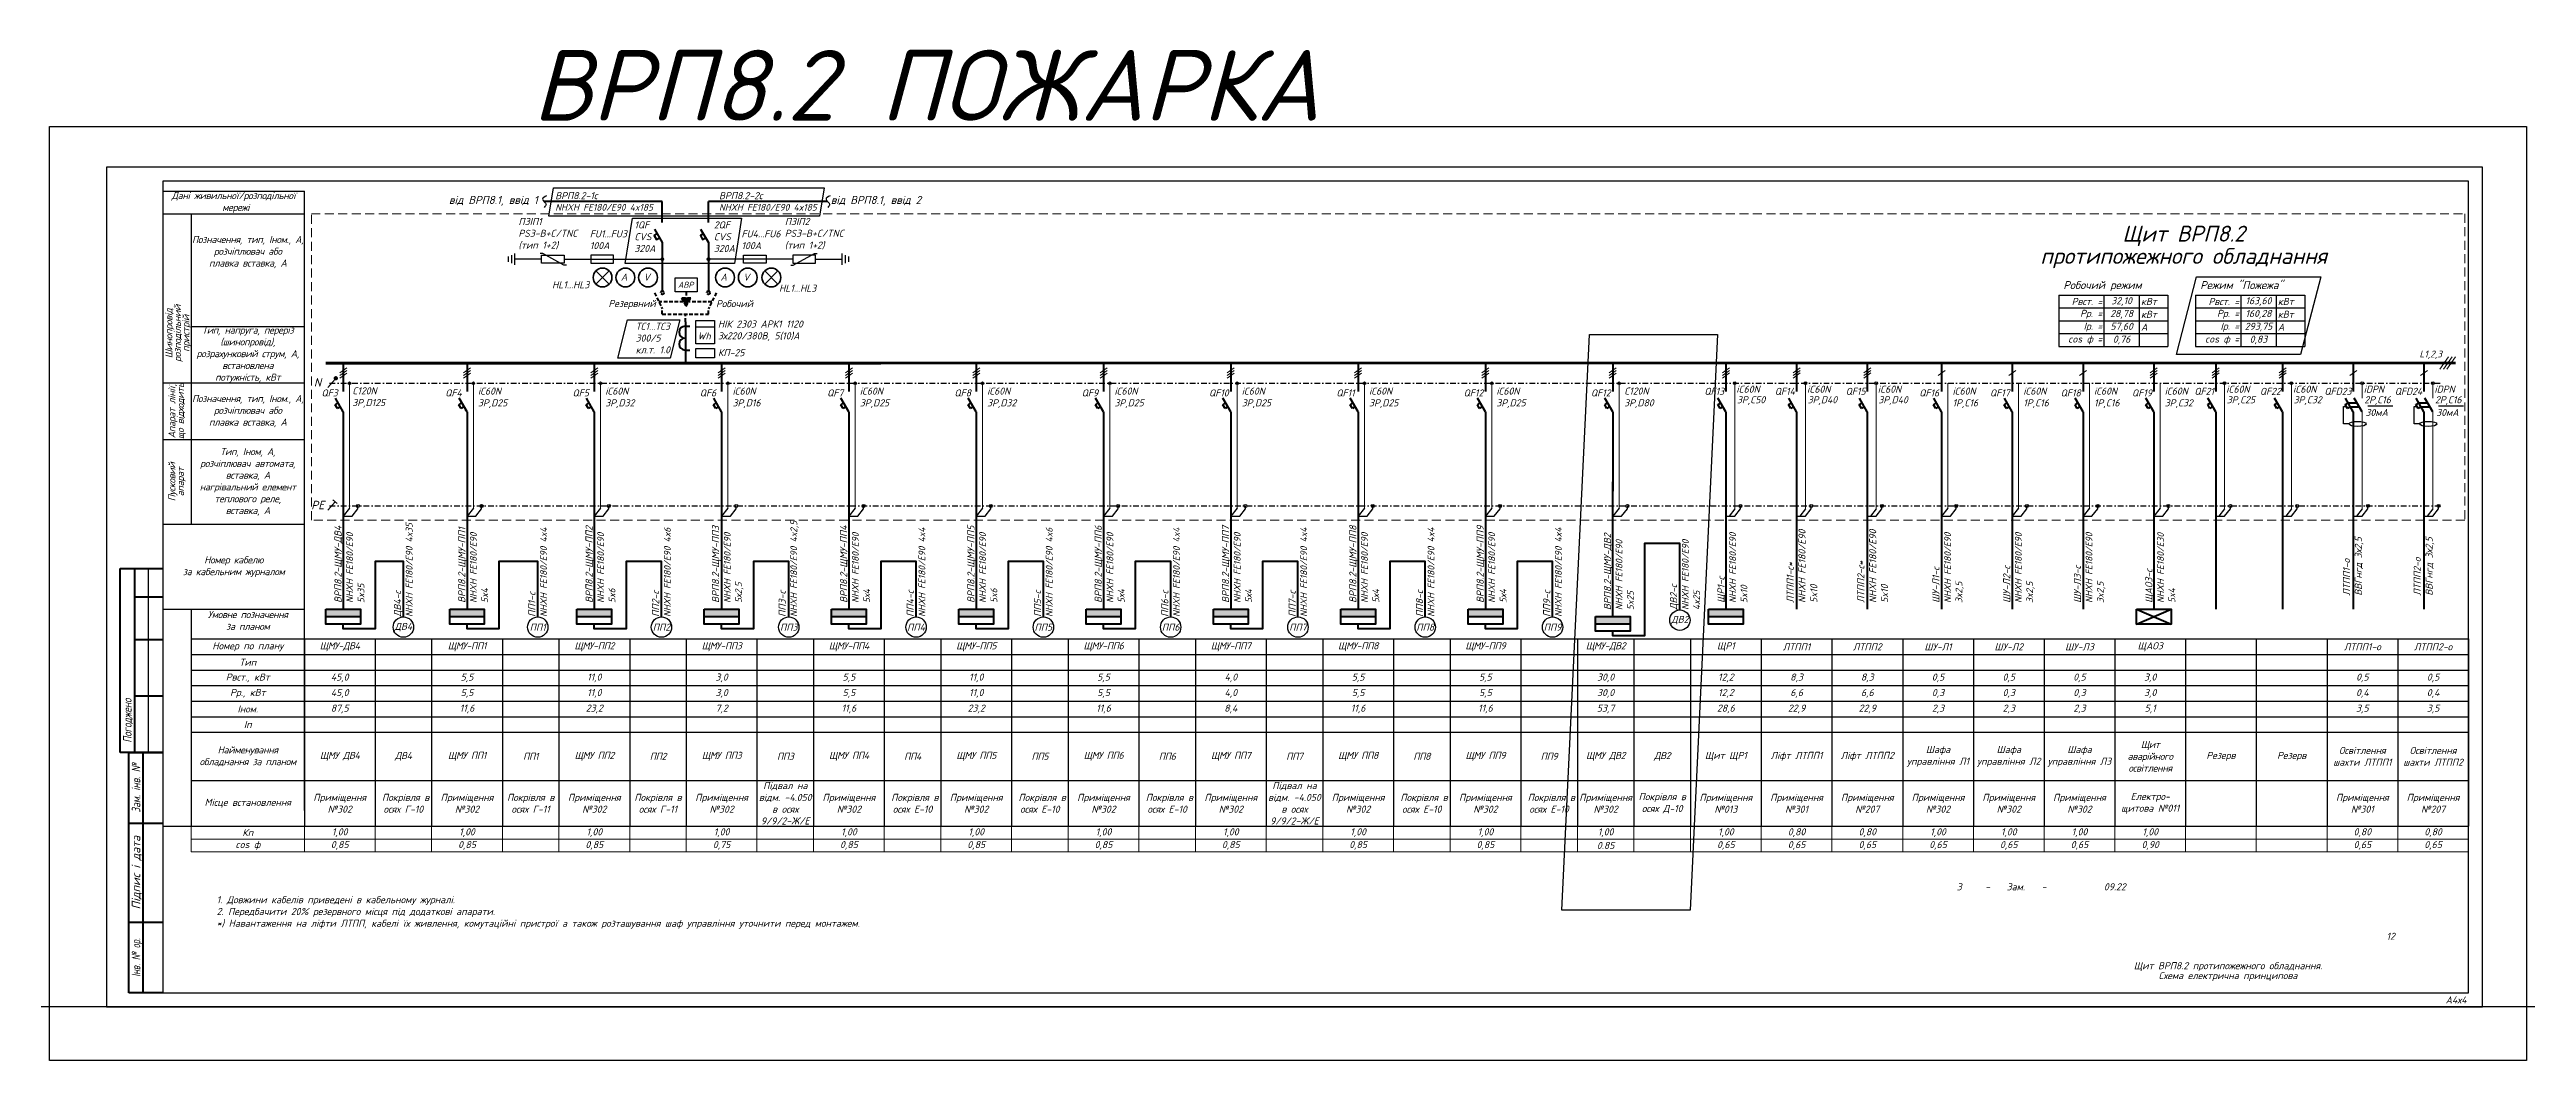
# Model space of a CAD drawing. Header units: millimetres. Extents: x -122434 to 1506205, y -201405 to 386015.
# Drawn here: x 963341 to 1050899, y 152711 to 188459 of the extents above; entities that cross this region are included whole.
import ezdxf
from ezdxf.enums import TextEntityAlignment as Align

# ---------------------------------------------------------------- set-up
doc = ezdxf.new("R2010")
doc.units = ezdxf.units.MM
doc.linetypes.add('DASHDOTX2', pattern=[2, 1, -0.5, 0, -0.5])
doc.linetypes.add('DASHED', pattern=[9.525, 6.35, -3.175])
doc.layers.get('Defpoints').update_dxf_attribs({"color": 4})
for name, color, linetype in [('Cхема', 7, 'Continuous'), ('E_Зміни', 7, 'Continuous'), ('Схема', 7, 'Continuous')]:
    doc.layers.add(name, color=color, linetype=linetype)
doc.layers.add('Рамка внешняя', color=4, linetype='Continuous', lineweight=30, plot=False)
doc.styles.add('GOST 2.304', font='isocpeui.ttf')
doc.styles.add('ICO', font='isocpeui.ttf')
doc.styles.add('ГОСТ 2.304', font='isocpeui.ttf')
doc.styles.add('СГЕНЕРИР_СТИЛЬ_7', font='isocpeui.ttf')

msp = doc.modelspace()

# ---------------------------------------------------------------- texts
at = {"color": 3, "lineweight": 40, "style": 'GOST 2.304'}
msp.add_text('ВРП8.2 ПОЖАРКА', height=2500, dxfattribs=at).set_placement((980413, 185942))
at = {"color": 0, "lineweight": 40}
for s, height, style, p in [('від ВРП8.1, ввід 1', 281.25, 'ГОСТ 2.304', (977459, 182998, 0)), ('від ВРП8.1, ввід 2', 281.25, 'ГОСТ 2.304', (990958, 182998, 0)), ('QF3', 250, 'GOST 2.304', (972954, 176190)), ('QF4', 250, 'GOST 2.304', (977328, 176190)), ('QF5', 250, 'GOST 2.304', (981828, 176190)), ('QF6', 250, 'GOST 2.304', (986328, 176190)), ('QF7', 250, 'GOST 2.304', (990828, 176190)), ('QF8', 250, 'GOST 2.304', (995328, 176190)), ('QF9', 250, 'GOST 2.304', (999828, 176190)), ('QF10', 250, 'GOST 2.304', (1004328, 176190)), ('QF11', 250, 'GOST 2.304', (1008828, 176190)), ('QF12', 250, 'GOST 2.304', (1013328, 176190)), ('QF12', 250, 'GOST 2.304', (1017828, 176190))]:
    msp.add_text(s, height=height, dxfattribs=dict(at, style=style)).set_placement(p)
at = {"color": 7, "lineweight": 40, "style": 'ГОСТ 2.304'}
for s, p in [('А', (983537, 180287, 0)), ('V', (984339, 180287, 0)), ('А', (987061, 180287, 0)), ('V', (987863, 180287, 0)), ('HL1...HL3', (981108, 180016, 0)), ('HL1...HL3', (989131, 179892, 0)), ('Wh', (986250, 178205, 0))]:
    msp.add_text(s, height=250, dxfattribs=at).set_placement(p)
at = {"lineweight": 40}
for s, height, style, p in [('Робочий режим', 281.25, 'ГОСТ 2.304', (1034528, 179989, 0)), ('Режим "Пожежа"', 281.25, 'ГОСТ 2.304', (1039366, 179989, 0)), ('QF16', 250, 'GOST 2.304', (1029433, 176190)), ('QF17', 250, 'GOST 2.304', (1031933, 176190)), ('QF18', 250, 'GOST 2.304', (1034433, 176190)), ('QF19', 250, 'GOST 2.304', (1036954, 176190))]:
    msp.add_text(s, height=height, dxfattribs=dict(at, style=style)).set_placement(p)
at = {"color": 0, "lineweight": 9, "style": 'ICO'}
for s, height, p in [('L1,2,3', 243.1, (1047116, 177569)), ('N', 300, (972685, 176539)), ('PE', 300, (972592, 172201))]:
    msp.add_text(s, height=height, dxfattribs=at).set_placement(p)
at = {"color": 7, "linetype": 'Continuous', "char_height": 250, "style": 'ГОСТ 2.304'}
for s, insert, width, attachment_point in [('{\\T0.95;Дані живильної/розподільної\\P мережі}', (969849, 183050), 5000, 5), ('{\\C256;ВРП8.2-1с\\H0.95833x;\\PNHXH FE180/E90 4x185}', (981217, 183088, 0), 5211.93, 4), ('{\\C256;ВРП8.2-2с\\H0.95833x;\\PNHXH FE180/E90 4x185}', (987007, 183088), 5211.93, 4), ('{\\C256;ПЗІП1\\PPS3-B+C/TNC\\P(тип 1+2)}', (979916, 181947, 0), 4000, 4), ('{\\C256;1QF\\PCVS\\P320А}', (984016, 181840, 0), 4000, 4), ('{\\C256;2QF\\PCVS\\P320А}', (986824, 181840, 0), 4000, 4), ('{\\C256;ПЗІП2\\PPS3-B+C/TNC\\P(тип 1+2)}', (989332, 181947, 0), 4000, 4), ('{\\T0.95;Позначення, тип, Iном., А, розчіплювач або \\Pплавка вставка, А}', (970349, 181296), 4000, 5), ('{\\C256;FU1...FU3\\P100А }', (982440, 181733, 0), 1387.26, 4), ('{\\C256;FU4...FU6\\P100А }', (987801, 181733, 0), 1387.26, 4), ('{\\T0.95;Тип, напруга, переріз (шинопровід), розрахунковий струм, А, встановлена \\Pпотужність, кВт}', (970349, 177670), 4000, 5), ('{\\T0.95;Позначення, тип, Iном., А, розчіплювач або \\Pплавка вставка, А}', (970349, 175670), 4000, 5), ('{\\C256;iС60N\\P3P,D25}', (978486, 176144, 0), 1279.51, 4), ('{\\C256;iС60N\\P3P,D32}', (982986, 176144, 0), 1279.51, 4), ('{\\C256;iС60N\\P3P,D16}', (987486, 176144, 0), 1279.51, 4), ('{\\C256;iС60N\\P3P,D25}', (991986, 176144, 0), 1279.51, 4), ('{\\C256;iС60N\\P3P,D32}', (996486, 176144, 0), 1279.51, 4), ('{\\C256;iС60N\\P3P,D25}', (1000986, 176144, 0), 1279.51, 4), ('{\\C256;iС60N\\P3P,D25}', (1005486, 176144, 0), 1279.51, 4), ('{\\C256;iС60N\\P3P,D25}', (1009986, 176144, 0), 1279.51, 4), ('{\\C256;iС60N\\P3P,D25}', (1014486, 176144, 0), 1279.51, 4), ('{\\T0.95;Тип, Iном, А,\\Pрозчіплювач автомата,\\Pвставка, А\\Pнагрівальний елемент теплового реле,\\Pвставка, А}', (970349, 173170), 4000, 5), ('{\\T0.95;Номер кабелю \\Pза кабельним журналом}', (969849, 170170), 5000, 5), ('{\\T0.95;Умовне позначення \\Pза планом}', (970349, 168270), 4000, 5)]:
    msp.add_mtext(s, dxfattribs=dict(at, insert=insert, width=width, attachment_point=attachment_point))
at = {"color": 0, "lineweight": 40, "insert": (1038781, 181477), "char_height": 562.5, "width": 12154.15, "attachment_point": 5, "line_spacing_factor": 0.84, "style": 'ГОСТ 2.304'}
msp.add_mtext('Щит ВРП8.2\\Pпротипожежного обладнання{\\C7; }', dxfattribs=at)
at = {"lineweight": 15, "char_height": 250, "attachment_point": 1, "style": 'ГОСТ 2.304'}
for s, insert, width in [('{\\C7;Резервний}', (983098, 179604, 0), 1265.99), ('{\\C7;Робочий}', (986900, 179597, 0), 1265.99), ('{\\C256;C120N\\P3P,D80}', (1019005, 176508), 1265.99), ('{\\C7;1. Довжини кабелів приведені в кабельному журналі}.\\P{\\C7;2. Передбачити 20% резервного місця під додаткові апарати.\\P*) Навантаження на ліфти ЛТПП, кабелі їх живлення, комутаційні пристрої а також розташування шаф управління уточнити перед монтажем.}', (969249, 158521, 0), 26054.7)]:
    msp.add_mtext(s, dxfattribs=dict(at, insert=insert, width=width))
at = {"color": 7, "linetype": 'Continuous', "char_height": 250, "attachment_point": 5, "rotation": 90, "line_spacing_factor": 0.72, "style": 'ГОСТ 2.304'}
for s, insert, width in [('{\\T0.95;Шинопровід\\Pрозподільний \\Pпристрій}', (967894, 178420), 3500), ('{\\T0.95;Апарат лінії, що відходить}', (967849, 175670), 2000), ('{\\T0.95;Пусковий \\Pапарат}', (967849, 173170), 3000)]:
    msp.add_mtext(s, dxfattribs=dict(at, insert=insert, width=width))
at = {"ltscale": 100, "char_height": 250, "attachment_point": 1}
for s, width, insert, style in [('ТС1...ТС3\\P300/5 \\Pкл.т. 1.0', 1652.14, (984061, 178797, 0), 'ГОСТ 2.304'), ('НІК 2303 АРК1 1120\\P3х220/380В, 5(10)А', 3430.03, (986967, 178877), 'GOST 2.304'), ('КП-25', 1652.14, (986970, 177865, 0), 'ГОСТ 2.304')]:
    msp.add_mtext_dynamic_manual_height_columns(s, width=width, gutter_width=1250, heights=[0], dxfattribs=dict(at, insert=insert, style=style))
at = {"color": 7, "linetype": 'Continuous', "insert": (974044, 176154, 0), "char_height": 250, "attachment_point": 4, "style": 'ГОСТ 2.304'}
msp.add_mtext('{\\C256;C120N\\P3P,D125}', dxfattribs=at)
at = {"linetype": 'Continuous', "char_height": 250, "width": 1516.27, "attachment_point": 4, "style": 'ГОСТ 2.304'}
for s, insert in [('iС60N\\P1P,C16', (1030612, 176144, 0)), ('iС60N\\P1P,C16', (1033112, 176144, 0)), ('iС60N\\P1P,C16', (1035612, 176144, 0)), ('{\\C256;iС60N\\P3P,C32}', (1038112, 176144, 0))]:
    msp.add_mtext(s, dxfattribs=dict(at, insert=insert))
at = {"color": 7, "linetype": 'Continuous', "char_height": 250, "width": 4000, "attachment_point": 4, "rotation": 90, "style": 'ГОСТ 2.304'}
for s, insert in [('{\\C256;ВРП8.2-ЩМУ-ДВ4\\P\\pt1000;\\H0.95833x;NHXH FE180/E90\\P\\ptz;5x35}', (973942, 168890)), ('{\\C256;ДВ4-с\\P\\H0.95833x;NHXH FE180/E90 4x35}', (975846, 168395)), ('{\\C256;ВРП8.2-ЩМУ-ПП2\\P\\H0.95833x;NHXH FE180/E90\\P5x6}', (982816, 168890)), ('{\\C256;ВРП8.2-ЩМУ-ПП3\\P\\H0.95833x;NHXH FE180/E90\\P5х2,5}', (987316, 168890)), ('{\\C256;ПП3-c \\P\\H0.95833x;NHXH FE180/E90 4x2,5}', (989470, 168395)), ('{\\C256;ВРП8.2-ЩМУ-ПП4\\P\\H0.95833x;NHXH FE180/E90\\P5х4}', (991816, 168890)), ('{\\C256;ВРП8.2-ЩМУ-ПП5\\P\\H0.95833x;NHXH FE180/E90\\P5x6}', (996316, 168890)), ('{\\C256;ВРП8.2-ЩМУ-ПП6\\P\\H0.95833x;NHXH FE180/E90\\P5х4}', (1000816, 168890)), ('{\\C256;ВРП8.2-ЩМУ-ПП7\\P\\H0.95833x;NHXH FE180/E90\\P5х4}', (1005316, 168890)), ('{\\C256;ВРП8.2-ЩМУ-ПП8\\P\\H0.95833x;NHXH FE180/E90\\P5х4}', (1009816, 168890)), ('{\\C256;ВРП8.2-ЩМУ-ПП9\\P\\H0.95833x;NHXH FE180/E90\\P5х4}', (1014316, 168890)), ('{\\C256;ВРП8.2-ЩМУ-ПП1\\P\\H0.95833x;NHXH FE180/E90\\P5x4}', (978316, 168890)), ('{\\C256;ПП1-c\\P\\H0.95833x;NHXH FE180/E90 4x4}', (980596, 168395)), ('{\\C256;ПП2-c \\P\\H0.95833x;NHXH FE180/E90 4x6}', (984970, 168395)), ('{\\C256;ПП4-c \\P\\H0.95833x;NHXH FE180/E90 4x4}', (993970, 168395)), ('{\\C256;ПП5-c \\P\\H0.95833x;NHXH FE180/E90 4x6}', (998470, 168395)), ('{\\C256;ПП6-c \\P\\H0.95833x;NHXH FE180/E90 4x4}', (1002970, 168395)), ('{\\C256;ПП7-c \\P\\H0.95833x;NHXH FE180/E90 4x4}', (1007470, 168395)), ('{\\C256;ПП8-c \\P\\H0.95833x;NHXH FE180/E90 4x4}', (1011970, 168395)), ('{\\C256;ПП9-c \\P\\H0.95833x;NHXH FE180/E90 4x4}', (1016470, 168395)), ('{\\C256;ВРП8.2-ЩМУ-ДВ2\\P\\H0.95833x;NHXH FE180/E90\\P5x25}', (1018816, 168635)), ('{\\C256;ДВ2-с\\P\\H0.95833x;NHXH FE180/E90\\P4x25}', (1021155, 168641)), ('{\\C256;ЛТПП1-о\\P\\pxt12;ВВГнгд 3х2,5}', (1044777, 169145)), ('{\\C256;ЛТПП2-о\\P\\pxt12;ВВГнгд 3х2,5}', (1047277, 169145))]:
    msp.add_mtext(s, dxfattribs=dict(at, insert=insert))
at = {"linetype": 'Continuous', "char_height": 250, "width": 4000, "attachment_point": 4, "rotation": 90, "style": 'ГОСТ 2.304'}
for s, insert in [('ЩР1-с\\P{\\H0.95833x;NHXH FE180/E90\\P5x10}', (1022830, 168890)), ('ЛТПП1-с*\\PNHXH FE180/E90\\P5x10', (1025290, 168890)), ('ЛТПП2-с*\\PNHXH FE180/E90\\P5x10', (1027790, 168890)), ('ШУ-Л1-с\\P{\\H0.95833x;NHXH FE180/E90\\P3x2,5}', (1030456, 168890)), ('ШУ-Л2-с\\P{\\H0.95833x;NHXH FE180/E90\\P3x2,5}', (1032956, 168890)), ('ШУ-Л3-с\\P{\\H0.95833x;NHXH FE180/E90\\P3x2,5}', (1035456, 168890))]:
    msp.add_mtext(s, dxfattribs=dict(at, insert=insert))
at = {"color": 2, "linetype": 'Continuous', "insert": (1037956, 168890), "char_height": 250, "width": 4000, "attachment_point": 4, "rotation": 90, "style": 'ГОСТ 2.304'}
msp.add_mtext('{\\C256;ЩАО3-с\\P\\H0.95833x;NHXH FE180/E30\\P5x4}', dxfattribs=at)
at = {"linetype": 'Continuous', "lineweight": 25, "char_height": 250, "attachment_point": 5, "line_spacing_factor": 0.84, "style": 'GOST 2.304'}
for s, insert, width in [('{\\C7;ДВ4}', (975849, 168035), 1500), ('{\\C7;ПП1}', (980599, 168035), 1500), ('{\\C7;ПП2}', (984973, 168035), 1500), ('{\\C7;ПП3}', (989473, 168035), 1500), ('{\\C7;ПП4}', (993973, 168035), 1500), ('{\\C7;ПП5}', (998473, 168035), 1500), ('{\\C7;ПП6}', (1002973, 168035), 1500), ('{\\C7;ПП7}', (1007473, 168035), 1500), ('{\\C7;ПП8}', (1011973, 168035), 1500), ('{\\C7;ПП9}', (1016473, 168035), 1500), ('{\\C7;ДВ2}', (1020973, 168280), 1500), ('{\\C7;12}', (1046099, 157102), 1500), ('Щит ВРП8.2 протипожежного обладнання.{\\C7; \\PСхема електрична принципова }', (1040349, 155852), 7000)]:
    msp.add_mtext(s, dxfattribs=dict(at, insert=insert, width=width))
at = {"layer": 'E_Зміни', "linetype": 'Continuous', "lineweight": 25, "char_height": 250, "width": 1000, "attachment_point": 5, "line_spacing_factor": 0.84, "style": 'GOST 2.304'}
for s, insert in [('{\\C7;3}', (1030849, 158852)), ('{\\C7;-}', (1031849, 158852)), ('{\\C7;Зам.}', (1032849, 158852)), ('{\\C7;-}', (1033849, 158852)), ('{\\C7;09.22}', (1036349, 158852))]:
    msp.add_mtext(s, dxfattribs=dict(at, insert=insert))
at = {"layer": 'Схема', "color": 7, "linetype": 'DASHED', "lineweight": 40, "ltscale": 20, "style": 'ГОСТ 2.304'}
msp.add_text('АВР', height=213.8, dxfattribs=at).set_placement((985555, 180032))

# ---------------------------------------------------------------- blocks, each defined once
blk = doc.blocks.new('*T219')
at = {"color": 0, "lineweight": -2, "transparency": 16777216}
for p, q in [((0, 0), (4000, 0)), ((0, 0), (0, -6620)), ((4000, 0), (4000, -6620)), ((6500, 0), (6500, -2200)), ((8500, 0), (8500, -1100)), ((51000, 0), (51000, -2200)), ((53000, 0), (53000, -3300)), ((60500, 0), (70500, 0)), ((63000, 0), (63000, -1650)), ((65500, 0), (65500, -1650)), ((68000, 0), (68000, -1650)), ((0, -550), (80500, -550)), ((11000, -550), (11000, -6620)), ((13000, -550), (13000, -1100)), ((15500, -550), (15500, -6620)), ((17500, -550), (17500, -1100)), ((20000, -550), (20000, -6620)), ((22000, -550), (22000, -1100)), ((24500, -550), (24500, -6620)), ((26500, -550), (26500, -1100)), ((29000, -550), (29000, -6620)), ((31000, -550), (31000, -1100)), ((33500, -550), (33500, -6620)), ((35500, -550), (35500, -1100)), ((38000, -550), (38000, -6620)), ((40000, -550), (40000, -1100)), ((42500, -550), (42500, -6620)), ((44500, -550), (44500, -1100)), ((47000, -550), (47000, -6620)), ((49000, -550), (49000, -1100)), ((55500, -550), (55500, -2200)), ((58000, -550), (58000, -1650)), ((60500, -550), (60500, -1650)), ((70500, -550), (70500, -6620)), ((73000, -550), (73000, -1100)), ((75500, -550), (75500, -1100)), ((78000, -550), (78000, -1650)), ((80500, -550), (80500, -1650)), ((0, -1100), (70500, -1100)), ((0, -1650), (70500, -1650)), ((8500, -1650), (8500, -6620)), ((75500, -1100), (80500, -1100)), ((75500, -1650), (80500, -1650)), ((0, -2200), (4000, -2200)), ((6500, -2200), (8500, -2200)), ((11000, -2200), (13000, -2200)), ((15500, -2200), (17500, -2200)), ((20000, -2200), (22000, -2200)), ((24500, -2200), (26500, -2200)), ((29000, -2200), (31000, -2200)), ((33500, -2200), (35500, -2200)), ((38000, -2200), (40000, -2200)), ((42500, -2200), (44500, -2200)), ((47000, -2200), (49000, -2200)), ((51000, -2200), (55500, -2200)), ((63000, -2200), (63000, -2750)), ((65500, -2200), (65500, -2750)), ((68000, -2200), (70500, -2200)), ((68000, -2200), (68000, -2750)), ((73000, -2200), (73000, -2750)), ((75500, -2200), (75500, -2750)), ((0, -2750), (53000, -2750)), ((0, -3300), (55500, -3300)), ((6500, -2750), (6500, -6620)), ((13000, -3300), (13000, -6620)), ((17500, -3300), (17500, -6620)), ((22000, -3300), (22000, -5000)), ((26500, -3300), (26500, -6620)), ((31000, -3300), (31000, -6620)), ((35500, -3300), (35500, -6620)), ((40000, -3300), (40000, -5000)), ((44500, -3300), (44500, -6620)), ((51000, -2750), (51000, -6620)), ((55500, -2750), (55500, -3300)), ((60500, -2750), (75500, -2750)), ((68000, -3300), (75500, -3300)), ((73000, -3300), (73000, -6620)), ((75500, -3300), (75500, -6620)), ((0, -5000), (6500, -5000)), ((8500, -5000), (11000, -5000)), ((13000, -5000), (15500, -5000)), ((17500, -5000), (24500, -5000)), ((26500, -5000), (29000, -5000)), ((31000, -5000), (33500, -5000)), ((35500, -5000), (42500, -5000)), ((44500, -5000), (47000, -5000)), ((49000, -5000), (68000, -5000)), ((49000, -5000), (49000, -6620)), ((53000, -5000), (53000, -6620)), ((58000, -5000), (58000, -6620)), ((60500, -5000), (60500, -6620)), ((63000, -5000), (63000, -6620)), ((65500, -5000), (65500, -6620)), ((68000, -5000), (68000, -6620)), ((70500, -5000), (80500, -5000)), ((78000, -5000), (78000, -6620)), ((80500, -5000), (80500, -6620)), ((0, -6620), (80500, -6620))]:
    blk.add_line(p, q, dxfattribs=at)
at = {"color": 0, "linetype": 'ByBlock', "lineweight": -2, "transparency": 16777216}
for p, q in [((4000, 0), (60500, 0)), ((11000, 0), (11000, -550)), ((13000, 0), (13000, -550)), ((15500, 0), (15500, -550)), ((17500, 0), (17500, -550)), ((20000, 0), (20000, -550)), ((22000, 0), (22000, -550)), ((24500, 0), (24500, -550)), ((26500, 0), (26500, -550)), ((29000, 0), (29000, -550)), ((31000, 0), (31000, -550)), ((33500, 0), (33500, -550)), ((35500, 0), (35500, -550)), ((38000, 0), (38000, -550)), ((40000, 0), (40000, -550)), ((42500, 0), (42500, -550)), ((44500, 0), (44500, -550)), ((47000, 0), (47000, -550)), ((49000, 0), (49000, -550)), ((55500, 0), (55500, -550)), ((58000, 0), (58000, -550)), ((60500, 0), (60500, -550)), ((70500, 0), (80500, 0)), ((70500, 0), (70500, -550)), ((73000, 0), (73000, -550)), ((75500, 0), (75500, -550)), ((78000, 0), (78000, -550)), ((80500, 0), (80500, -550)), ((8500, -1100), (8500, -1650)), ((13000, -1100), (13000, -3300)), ((17500, -1100), (17500, -3300)), ((22000, -1100), (22000, -3300)), ((26500, -1100), (26500, -3300)), ((31000, -1100), (31000, -3300)), ((35500, -1100), (35500, -3300)), ((40000, -1100), (40000, -3300)), ((44500, -1100), (44500, -3300)), ((49000, -1100), (49000, -5000)), ((58000, -1650), (58000, -5000)), ((60500, -1650), (60500, -5000)), ((63000, -1650), (63000, -2200)), ((65500, -1650), (65500, -2200)), ((68000, -1650), (68000, -2200)), ((70500, -1100), (75500, -1100)), ((70500, -1650), (75500, -1650)), ((73000, -1100), (73000, -2200)), ((75500, -1100), (75500, -2200)), ((78000, -1650), (78000, -5000)), ((80500, -1650), (80500, -5000)), ((4000, -2200), (6500, -2200)), ((6500, -2200), (6500, -2750)), ((8500, -2200), (11000, -2200)), ((13000, -2200), (15500, -2200)), ((17500, -2200), (20000, -2200)), ((22000, -2200), (24500, -2200)), ((26500, -2200), (29000, -2200)), ((31000, -2200), (33500, -2200)), ((35500, -2200), (38000, -2200)), ((40000, -2200), (42500, -2200)), ((44500, -2200), (47000, -2200)), ((49000, -2200), (51000, -2200)), ((51000, -2200), (51000, -2750)), ((55500, -2200), (68000, -2200)), ((55500, -2200), (55500, -2750)), ((70500, -2200), (80500, -2200)), ((53000, -2750), (60500, -2750)), ((53000, -3300), (53000, -5000)), ((55500, -3300), (68000, -3300)), ((55500, -3300), (55500, -6620)), ((63000, -2750), (63000, -5000)), ((65500, -2750), (65500, -5000)), ((68000, -2750), (68000, -5000)), ((73000, -2750), (73000, -3300)), ((75500, -2750), (80500, -2750)), ((75500, -2750), (75500, -3300)), ((75500, -3300), (80500, -3300)), ((6500, -5000), (8500, -5000)), ((11000, -5000), (13000, -5000)), ((15500, -5000), (17500, -5000)), ((22000, -5000), (22000, -6620)), ((24500, -5000), (26500, -5000)), ((29000, -5000), (31000, -5000)), ((33500, -5000), (35500, -5000)), ((40000, -5000), (40000, -6620)), ((42500, -5000), (44500, -5000)), ((47000, -5000), (49000, -5000)), ((68000, -5000), (70500, -5000))]:
    blk.add_line(p, q, dxfattribs=at)
at = {"layer": 'Defpoints', "color": 8, "linetype": 'ByBlock', "lineweight": 0, "transparency": 16777216}
for p, q in [((0, -6620), (0, -7527)), ((4000, -6620), (4000, -7527)), ((6500, -6620), (6500, -7527)), ((8500, -6620), (8500, -7527)), ((11000, -6620), (11000, -7527)), ((13000, -6620), (13000, -7527)), ((15500, -6620), (15500, -7527)), ((17500, -6620), (17500, -7527)), ((20000, -6620), (20000, -7527)), ((22000, -6620), (22000, -7527)), ((24500, -6620), (24500, -7527)), ((26500, -6620), (26500, -7527)), ((29000, -6620), (29000, -7527)), ((31000, -6620), (31000, -7527)), ((33500, -6620), (33500, -7527)), ((35500, -6620), (35500, -7527)), ((38000, -6620), (38000, -7527)), ((40000, -6620), (40000, -7527)), ((42500, -6620), (42500, -7527)), ((44500, -6620), (44500, -7527)), ((47000, -6620), (47000, -7527)), ((49000, -6620), (49000, -7527)), ((51000, -6620), (51000, -7527)), ((53000, -6620), (53000, -7527)), ((55500, -6620), (55500, -7527)), ((58000, -6620), (58000, -7527)), ((60500, -6620), (60500, -7527)), ((63000, -6620), (63000, -7527)), ((65500, -6620), (65500, -7527)), ((68000, -6620), (68000, -7527)), ((70500, -6620), (70500, -7527)), ((73000, -6620), (73000, -7527)), ((75500, -6620), (75500, -7527)), ((78000, -6620), (78000, -7527)), ((80500, -6620), (80500, -7527)), ((0, -7073), (80500, -7073)), ((0, -7527), (80500, -7527))]:
    blk.add_line(p, q, dxfattribs=at)
at = {"color": 0, "transparency": 16777216, "char_height": 250, "attachment_point": 5}
for s, insert, width, style in [('Номер по плану', (2000, -275), 3880, 'ГОСТ 2.304'), ('Тип', (2000, -825), 3880, 'ГОСТ 2.304'), ('{\\T0.95;ЩМУ-ДВ4}', (5250, -275), 2380, 'ГОСТ 2.304'), ('{\\T0.95;ЩМУ-ПП1}', (9750, -275), 2380, 'ГОСТ 2.304'), ('{\\T0.95;ЩМУ-ПП2}', (14250, -275), 2380, 'ГОСТ 2.304'), ('{\\T0.95;ЩМУ-ПП3}', (18750, -275), 2380, 'ГОСТ 2.304'), ('{\\T0.95;ЩМУ-ПП4}', (23250, -275), 2380, 'ГОСТ 2.304'), ('{\\T0.95;ЩМУ-ПП5}', (27750, -275), 2380, 'ГОСТ 2.304'), ('{\\T0.95;ЩМУ-ПП6}', (32250, -275), 2380, 'ГОСТ 2.304'), ('{\\T0.95;ЩМУ-ПП7}', (36750, -275), 2380, 'ГОСТ 2.304'), ('{\\T0.95;ЩМУ-ПП8}', (41250, -275), 2380, 'ГОСТ 2.304'), ('{\\T0.95;ЩМУ-ПП9}', (45750, -275), 2380, 'ГОСТ 2.304'), ('{\\T0.95;ЩМУ-ДВ2}', (50000, -275), 1880, 'ГОСТ 2.304'), ('ЩР1', (54250, -275), 2380, 'ГОСТ 2.304'), ('ЛТПП1', (56750, -275), 2380, 'ГОСТ 2.304'), ('ЛТПП2', (59250, -275), 2380, 'ГОСТ 2.304'), ('ШУ-Л1', (61750, -275), 2380, 'GOST 2.304'), ('ШУ-Л2', (64250, -275), 2380, 'GOST 2.304'), ('ШУ-Л3', (66750, -275), 2380, 'GOST 2.304'), ('ЩАО3', (69250, -275), 2380, 'GOST 2.304'), ('ЛТПП1-о', (76750, -275), 2380, 'ГОСТ 2.304'), ('ЛТПП2-о', (79250, -275), 2380, 'ГОСТ 2.304'), ('Рвст., кВт', (2000, -1375), 3880, 'ГОСТ 2.304'), ('45,0', (5250, -1375), 2380, 'ГОСТ 2.304'), ('5,5', (9750, -1375), 2380, 'ГОСТ 2.304'), ('11,0', (14250, -1375), 2380, 'ГОСТ 2.304'), ('3,0', (18750, -1375), 2380, 'ГОСТ 2.304'), ('5,5', (23250, -1375), 2380, 'ГОСТ 2.304'), ('11,0', (27750, -1375), 2380, 'ГОСТ 2.304'), ('5,5', (32250, -1375), 2380, 'ГОСТ 2.304'), ('4,0', (36750, -1375), 2380, 'ГОСТ 2.304'), ('5,5', (41250, -1375), 2380, 'ГОСТ 2.304'), ('5,5', (45750, -1375), 2380, 'ГОСТ 2.304'), ('30,0', (50000, -1375), 1880, 'ГОСТ 2.304'), ('12,2', (54250, -1375), 2380, 'ГОСТ 2.304'), ('8,3', (56750, -1375), 2380, 'ГОСТ 2.304'), ('8,3', (59250, -1375), 2380, 'ГОСТ 2.304'), ('0,5', (61750, -1375), 2380, 'ГОСТ 2.304'), ('0,5', (64250, -1375), 2380, 'ГОСТ 2.304'), ('0,5', (66750, -1375), 2380, 'ГОСТ 2.304'), ('3,0', (69250, -1375), 2380, 'ГОСТ 2.304'), ('0,5', (76750, -1375), 2380, 'ГОСТ 2.304'), ('0,5', (79250, -1375), 2380, 'ГОСТ 2.304'), ('Рр., кВт', (2000, -1925), 3880, 'ГОСТ 2.304'), ('Іном.', (2000, -2475), 3880, 'ГОСТ 2.304'), ('45,0', (5250, -1925), 2380, 'ГОСТ 2.304'), ('87,5', (5250, -2475), 2380, 'ГОСТ 2.304'), ('11,6', (9750, -2475), 2380, 'ГОСТ 2.304'), ('5,5', (9750, -1925), 2380, 'ГОСТ 2.304'), ('23,2', (14250, -2475), 2380, 'ГОСТ 2.304'), ('11,0', (14250, -1925), 2380, 'ГОСТ 2.304'), ('3,0', (18750, -1925), 2380, 'ГОСТ 2.304'), ('7,2', (18750, -2475), 2380, 'ГОСТ 2.304'), ('11,6', (23250, -2475), 2380, 'ГОСТ 2.304'), ('5,5', (23250, -1925), 2380, 'ГОСТ 2.304'), ('23,2', (27750, -2475), 2380, 'ГОСТ 2.304'), ('11,0', (27750, -1925), 2380, 'ГОСТ 2.304'), ('11,6', (32250, -2475), 2380, 'ГОСТ 2.304'), ('5,5', (32250, -1925), 2380, 'ГОСТ 2.304'), ('8,4', (36750, -2475), 2380, 'ГОСТ 2.304'), ('4,0', (36750, -1925), 2380, 'ГОСТ 2.304'), ('11,6', (41250, -2475), 2380, 'ГОСТ 2.304'), ('5,5', (41250, -1925), 2380, 'ГОСТ 2.304'), ('11,6', (45750, -2475), 2380, 'ГОСТ 2.304'), ('5,5', (45750, -1925), 2380, 'ГОСТ 2.304'), ('53,7', (50000, -2475), 1880, 'ГОСТ 2.304'), ('30,0', (50000, -1925), 1880, 'ГОСТ 2.304'), ('28,6', (54250, -2475), 2380, 'ГОСТ 2.304'), ('12,2', (54250, -1925), 2380, 'GOST 2.304'), ('22,9', (56750, -2475), 2380, 'ГОСТ 2.304'), ('6,6', (56750, -1925), 2380, 'ГОСТ 2.304'), ('22,9', (59250, -2475), 2380, 'ГОСТ 2.304'), ('6,6', (59250, -1925), 2380, 'ГОСТ 2.304'), ('2,3', (61750, -2475), 2380, 'ГОСТ 2.304'), ('0,3', (61750, -1925), 2380, 'ГОСТ 2.304'), ('2,3', (64250, -2475), 2380, 'ГОСТ 2.304'), ('0,3', (64250, -1925), 2380, 'ГОСТ 2.304'), ('2,3', (66750, -2475), 2380, 'ГОСТ 2.304'), ('0,3', (66750, -1925), 2380, 'ГОСТ 2.304'), ('3,0', (69250, -1925), 2380, 'GOST 2.304'), ('5,1', (69250, -2475), 2380, 'ГОСТ 2.304'), ('3,5', (76750, -2475), 2380, 'ГОСТ 2.304'), ('0,4', (76750, -1925), 2380, 'ГОСТ 2.304'), ('3,5', (79250, -2475), 2380, 'ГОСТ 2.304'), ('0,4', (79250, -1925), 2380, 'ГОСТ 2.304'), ('Іп', (2000, -3025), 3880, 'ГОСТ 2.304'), ('{\\T0.95;\\C7;Найменування обладнання за планом}', (2000, -4150), 3880, 'ГОСТ 2.304'), ('{\\T0.95;ЩМУ ДВ4}', (5250, -4150), 2380, 'ГОСТ 2.304'), ('{\\T0.95;ДВ4}', (7500, -4150), 1880, 'ГОСТ 2.304'), ('{\\T0.95;ЩМУ ПП1}', (9750, -4150), 2380, 'ГОСТ 2.304'), ('{\\T0.95;ПП1}', (12000, -4150), 1880, 'ГОСТ 2.304'), ('{\\T0.95;ЩМУ ПП2}', (14250, -4150), 2380, 'ГОСТ 2.304'), ('{\\T0.95;ПП2}', (16500, -4150), 1880, 'ГОСТ 2.304'), ('{\\T0.95;ЩМУ ПП3}', (18750, -4150), 2380, 'ГОСТ 2.304'), ('{\\T0.95;ПП3}', (21000, -4150), 1880, 'ГОСТ 2.304'), ('{\\T0.95;ЩМУ ПП4}', (23250, -4150), 2380, 'ГОСТ 2.304'), ('{\\T0.95;ПП4}', (25500, -4150), 1880, 'ГОСТ 2.304'), ('{\\T0.95;ЩМУ ПП5}', (27750, -4150), 2380, 'ГОСТ 2.304'), ('{\\T0.95;ПП5}', (30000, -4150), 1880, 'ГОСТ 2.304'), ('{\\T0.95;ЩМУ ПП6}', (32250, -4150), 2380, 'ГОСТ 2.304'), ('{\\T0.95;ПП6}', (34500, -4150), 1880, 'ГОСТ 2.304'), ('{\\T0.95;ЩМУ ПП7}', (36750, -4150), 2380, 'ГОСТ 2.304'), ('{\\T0.95;ПП7}', (39000, -4150), 1880, 'ГОСТ 2.304'), ('{\\T0.95;ЩМУ ПП8}', (41250, -4150), 2380, 'ГОСТ 2.304'), ('{\\T0.95;ПП8}', (43500, -4150), 1880, 'ГОСТ 2.304'), ('{\\T0.95;ЩМУ ПП9}', (45750, -4150), 2380, 'ГОСТ 2.304'), ('{\\T0.95;ПП9}', (48000, -4150), 1880, 'ГОСТ 2.304'), ('{\\T0.95;ЩМУ ДВ2}', (50000, -4150), 1880, 'ГОСТ 2.304'), ('{\\T0.95;ДВ2}', (52000, -4150), 1880, 'ГОСТ 2.304'), ('Щит ЩР1 ', (54250, -4150), 2380, 'ГОСТ 2.304'), ('Ліфт ЛТПП1', (56750, -4150), 2380, 'ГОСТ 2.304'), ('Ліфт ЛТПП2', (59250, -4150), 2380, 'ГОСТ 2.304'), ('{\\C256;Шафа управління Л1}', (61750, -4150), 2380, 'ГОСТ 2.304'), ('{\\C256;Шафа управління Л2}', (64250, -4150), 2380, 'ГОСТ 2.304'), ('{\\C256;Шафа управління Л3}', (66750, -4150), 2380, 'ГОСТ 2.304'), ('{\\T0.95;Щит аварійного освітлення}', (69250, -4150), 2380, 'ГОСТ 2.304'), ('Резерв', (71750, -4150), 2380, 'ГОСТ 2.304'), ('Резерв', (74250, -4150), 2380, 'ГОСТ 2.304'), ('Освітлення шахти ЛТПП1', (76750, -4150), 2380, 'ГОСТ 2.304'), ('Освітлення шахти ЛТПП2', (79250, -4150), 2380, 'ГОСТ 2.304'), ('Підвал на відм. -4.050 в осях 9/9/2-Ж/Е', (21000, -5810), 1880, 'ГОСТ 2.304'), ('Підвал на відм. -4.050 в осях 9/9/2-Ж/Е', (39000, -5810), 1880, 'ГОСТ 2.304'), ('Місце встановлення', (2000, -5810), 3880, 'ГОСТ 2.304'), ('Приміщення №302', (5250, -5810), 2380, 'ГОСТ 2.304'), (' Покрівля в осях Г-10', (7500, -5810), 1880, 'ГОСТ 2.304'), ('Приміщення №302', (9750, -5810), 2380, 'ГОСТ 2.304'), ('Покрівля в осях Г-11', (12000, -5810), 1880, 'ГОСТ 2.304'), ('Приміщення №302', (14250, -5810), 2380, 'ГОСТ 2.304'), ('Покрівля в осях Г-11', (16500, -5810), 1880, 'ГОСТ 2.304'), ('Приміщення №302', (18750, -5810), 2380, 'ГОСТ 2.304'), ('Приміщення №302', (23250, -5810), 2380, 'ГОСТ 2.304'), (' Покрівля в осях E-10', (25500, -5810), 1880, 'ГОСТ 2.304'), ('Приміщення №302', (27750, -5810), 2380, 'ГОСТ 2.304'), (' Покрівля в осях E-10', (30000, -5810), 1880, 'ГОСТ 2.304'), ('Приміщення №302', (32250, -5810), 2380, 'ГОСТ 2.304'), (' Покрівля в осях E-10', (34500, -5810), 1880, 'ГОСТ 2.304'), ('Приміщення №302', (36750, -5810), 2380, 'ГОСТ 2.304'), ('Приміщення №302', (41250, -5810), 2380, 'ГОСТ 2.304'), (' Покрівля в осях E-10', (43500, -5810), 1880, 'ГОСТ 2.304'), ('Приміщення №302', (45750, -5810), 2380, 'ГОСТ 2.304'), (' Покрівля в осях E-10', (48000, -5810), 1880, 'ГОСТ 2.304'), ('Приміщення №302', (50000, -5810), 1880, 'ГОСТ 2.304'), ('Покрівля в осях Д-10', (52000, -5810), 1880, 'ГОСТ 2.304'), ('Приміщення №013', (54250, -5810), 2380, 'ГОСТ 2.304'), ('Приміщення №301', (56750, -5810), 2380, 'ГОСТ 2.304'), ('Приміщення №207', (59250, -5810), 2380, 'ГОСТ 2.304'), ('Приміщення №302', (61750, -5810), 2380, 'ГОСТ 2.304'), ('Приміщення №302', (64250, -5810), 2380, 'ГОСТ 2.304'), ('Приміщення №302', (66750, -5810), 2380, 'ГОСТ 2.304'), ('Електро- щитова №011', (69250, -5810), 2380, 'ГОСТ 2.304'), ('Приміщення №301', (76750, -5810), 2380, 'ГОСТ 2.304'), ('Приміщення №207', (79250, -5810), 2380, 'ГОСТ 2.304')]:
    blk.add_mtext(s, dxfattribs=dict(at, insert=insert, width=width, style=style))
at = {"color": 7, "true_color": 0xffffff, "transparency": 16777216, "char_height": 250, "attachment_point": 5, "style": 'ГОСТ 2.304'}
for s, insert, width in [('Кп', (2000, -6847), 3880), ('1,00', (5250, -6847), 2380), ('1,00', (9750, -6847), 2380), ('1,00', (14250, -6847), 2380), ('1,00', (18750, -6847), 2380), ('1,00', (23250, -6847), 2380), ('1,00', (27750, -6847), 2380), ('1,00', (32250, -6847), 2380), ('1,00', (36750, -6847), 2380), ('1,00', (41250, -6847), 2380), ('1,00', (45750, -6847), 2380), ('1,00', (50000, -6847), 1880), ('1,00', (54250, -6847), 2380), ('0,80', (56750, -6847), 2380), ('0,80', (59250, -6847), 2380), ('1,00', (61750, -6847), 2380), ('1,00', (64250, -6847), 2380), ('1,00', (66750, -6847), 2380), ('1,00', (69250, -6847), 2380), ('0,80', (76750, -6847), 2380), ('0,80', (79250, -6847), 2380), ('cos ф', (2000, -7300), 3880), ('0,85', (5250, -7300), 2380), ('0,85', (9750, -7300), 2380), ('0,85', (14250, -7300), 2380), ('0,75', (18750, -7300), 2380), ('0,85', (23250, -7300), 2380), ('0,85', (27750, -7300), 2380), ('0,85', (32250, -7300), 2380), ('0,85', (36750, -7300), 2380), ('0,85', (41250, -7300), 2380), ('0,85', (45750, -7300), 2380), ('0.85', (50000, -7300), 1880), ('0,65', (54250, -7300), 2380), ('0,65', (56750, -7300), 2380), ('0,65', (59250, -7300), 2380), ('0,65', (61750, -7300), 2380), ('0,65', (64250, -7300), 2380), ('0,65', (66750, -7300), 2380), ('0,90', (69250, -7300), 2380), ('0,65', (76750, -7300), 2380), ('0,65', (79250, -7300), 2380)]:
    blk.add_mtext(s, dxfattribs=dict(at, insert=insert, width=width))
blk = doc.blocks.new('*T220')
at = {"color": 0, "lineweight": -2, "transparency": 16777216}
for p, q in [((0, 0), (1600, 0)), ((0, 0), (0, -1813)), ((2850, 0), (3860, 0)), ((3860, 0), (3860, -1813)), ((0, -453), (3860, -453)), ((0, -907), (3860, -907)), ((0, -1360), (3860, -1360)), ((2850, -907), (2850, -1813)), ((0, -1813), (3860, -1813))]:
    blk.add_line(p, q, dxfattribs=at)
at = {"color": 0, "linetype": 'ByBlock', "lineweight": -2, "transparency": 16777216}
for p, q in [((1600, 0), (2850, 0)), ((1600, 0), (1600, -1813)), ((2850, 0), (2850, -907))]:
    blk.add_line(p, q, dxfattribs=at)
at = {"color": 0, "transparency": 16777216, "char_height": 250, "style": 'ГОСТ 2.304'}
for s, insert, width, attachment_point in [('Рвст. =', (1540, -227), 1480, 6), ('Рр. =', (1540, -680), 1480, 6), ('160,28', (2225, -680), 1130, 5), ('163,60', (2225, -227), 1130, 5), ('кВт', (2910, -227), 890, 4), ('кВт', (2910, -680), 890, 4), ('cos ф =', (1540, -1587), 1480, 6), ('Ір. =', (1540, -1133), 1480, 6), ('293,75', (2225, -1133), 1130, 5), ('0,83', (2225, -1587), 1130, 5), ('А', (2910, -1133), 890, 4)]:
    blk.add_mtext(s, dxfattribs=dict(at, insert=insert, width=width, attachment_point=attachment_point))
blk = doc.blocks.new('*U160')
at = {"color": 0, "lineweight": 40}
for p, q in [((0, 0), (0, -1005)), ((-284, -1468), (-180, -1408)), ((-204, -1607), (-284, -1468)), ((0, -1720), (-280, -1240)), ((-100, -1547), (-204, -1607))]:
    blk.add_line(p, q, dxfattribs=at)
at = {"color": 0, "lineweight": 13}
for p, q in [((-124, -348), (124, -163)), ((-124, -441), (124, -256)), ((-124, -533), (124, -348))]:
    blk.add_line(p, q, dxfattribs=at)
at = {"color": 0, "lineweight": 9}
for p, q in [((311, -711), (311, -1240)), ((311, -1240), (311, -1720)), ((311, -2461), (311, -1720)), ((311, -2941), (311, -2461)), ((311, -5151), (311, -2941))]:
    blk.add_line(p, q, dxfattribs=at)
at = {"lineweight": 40}
for p, q in [((0, -1720), (0, -2226)), ((0, -2226), (0, -2941)), ((0, -2941), (0, -4529))]:
    blk.add_line(p, q, dxfattribs=at)
at = {"color": 0}
blk.add_circle((311, -711), 46.3, dxfattribs=at)
at = {"color": 0, "lineweight": 40}
blk.add_point((-37, -1659), dxfattribs=at)
at = {"style": 'ГОСТ 2.304'}
blk.add_attdef('QF', text='', height=250, dxfattribs=at).set_placement((-61, -997), align=Align.MIDDLE_RIGHT)
at = {"lineweight": 50, "style": 'ГОСТ 2.304'}
for tag, p in [('ТYPE', (369, -1046)), ('CURRENT', (391, -1419))]:
    blk.add_attdef(tag, p, '', height=250, dxfattribs=at)
blk = doc.blocks.new('*T221')
at = {"color": 0, "lineweight": -2, "transparency": 16777216}
for p, q in [((0, 0), (1600, 0)), ((0, 0), (0, -1813)), ((2850, 0), (3860, 0)), ((3860, 0), (3860, -1813)), ((0, -453), (3860, -453)), ((0, -907), (3860, -907)), ((0, -1360), (3860, -1360)), ((2850, -907), (2850, -1813)), ((0, -1813), (3860, -1813))]:
    blk.add_line(p, q, dxfattribs=at)
at = {"color": 0, "linetype": 'ByBlock', "lineweight": -2, "transparency": 16777216}
for p, q in [((1600, 0), (2850, 0)), ((1600, 0), (1600, -1813)), ((2850, 0), (2850, -907))]:
    blk.add_line(p, q, dxfattribs=at)
at = {"color": 0, "transparency": 16777216, "char_height": 250, "style": 'ГОСТ 2.304'}
for s, insert, width, attachment_point in [('Рвст. =', (1540, -227), 1480, 6), ('Рр. =', (1540, -680), 1480, 6), ('28,78', (2225, -680), 1130, 5), ('32,10', (2225, -227), 1130, 5), ('кВт', (2910, -227), 890, 4), ('кВт', (2910, -680), 890, 4), ('cos ф =', (1540, -1587), 1480, 6), ('Ір. =', (1540, -1133), 1480, 6), ('57,60', (2225, -1133), 1130, 5), ('0,76', (2225, -1587), 1130, 5), ('А', (2910, -1133), 890, 4)]:
    blk.add_mtext(s, dxfattribs=dict(at, insert=insert, width=width, attachment_point=attachment_point))
blk = doc.blocks.new('2хА3')
at = {"lineweight": 40}
for p, q in [((-15.06, -202), (-15.06, -137)), ((-15.06, -137), (-0.06, -137)), ((-10.06, -137), (-10.06, -202)), ((-10.06, -147), (-0.06, -147)), ((-10.06, -162), (-0.06, -162)), ((-10.06, -182), (-0.06, -182)), ((-0.06, -202), (-15.06, -202))]:
    blk.add_line(p, q, dxfattribs=at)
at = {"lineweight": 25}
blk.add_line((-5.06, -202), (-5.06, -137), dxfattribs=at)
at = {"linetype": 'Continuous', "lineweight": 60}
for p, q in [((-12, -287), (-12, -202)), ((-12, -202), (0, -202)), ((-12, -202), (0, -202)), ((-7, -287), (-7, -202)), ((-12, -227), (0, -227)), ((-12, -262), (0, -262)), ((0, -287), (-12, -287))]:
    blk.add_line(p, q, dxfattribs=at)
at = {"lineweight": 30, "ltscale": 100}
blk.add_lwpolyline([(0, -287), (815, -287), (815, 0), (0, 0)], close=True, dxfattribs=at)
at = {"layer": 'Рамка внешняя', "ltscale": 100}
blk.add_lwpolyline([(-20, -292), (820, -292), (820, 5), (-20, 5)], close=True, dxfattribs=at)
at = {"linetype": 'Continuous', "lineweight": 25, "style": 'СГЕНЕРИР_СТИЛЬ_7'}
for s, width, p in [('Погоджено', 0.8, (-12.56, -190.73)), ('Зам. інв. №', 0.8, (-9.5, -214.5)), ('Інв. № ор.', 0.7, (-9.5, -274.5))]:
    blk.add_text(s, height=3, rotation=90, dxfattribs=dict(at, width=width)).set_placement(p, align=Align.MIDDLE_CENTER)
blk.add_text('Підпис і дата', height=3, rotation=90, dxfattribs=at).set_placement((-9.5, -244.5), align=Align.MIDDLE_CENTER)
at = {"layer": 'Схема', "linetype": 'Continuous', "style": 'ГОСТ 2.304'}
blk.add_text('А4х4', height=2.5, dxfattribs=at).set_placement((806.93, -290.76))
blk = doc.blocks.new('*U159')
at = {"color": 0, "lineweight": 40}
for p, q in [((0, 0), (0, -1005)), ((-284, -1468), (-180, -1408)), ((-204, -1607), (-284, -1468)), ((0, -1720), (-280, -1240)), ((-100, -1547), (-204, -1607)), ((-181, -1409), (130, -1409)), ((-100, -1547), (210, -1547)), ((311, -1720), (31, -1240))]:
    blk.add_line(p, q, dxfattribs=at)
at = {"color": 0, "lineweight": 13}
blk.add_line((-124, -441), (124, -256), dxfattribs=at)
at = {"color": 0, "lineweight": 9}
for p, q in [((311, -711), (311, -1240)), ((311, -2461), (311, -1720)), ((311, -2941), (311, -2461)), ((311, -5151), (311, -2941))]:
    blk.add_line(p, q, dxfattribs=at)
at = {"lineweight": 40}
for p, q in [((0, -1720), (0, -2226)), ((0, -2226), (0, -2941)), ((0, -2941), (0, -4529))]:
    blk.add_line(p, q, dxfattribs=at)
blk.add_line((516, -1512), (1402, -1512))
at = {"color": 0}
blk.add_lwpolyline([(-151, -2149), (-346, -2149), (-346, -1537), (-244, -1537)], dxfattribs=at)
blk.add_circle((311, -711), 46.3, dxfattribs=at)
blk.add_ellipse((153, -2149), major_axis=(-304, 0), ratio=0.29336, dxfattribs=at)
at = {"color": 0, "lineweight": 40}
blk.add_point((-37, -1659), dxfattribs=at)
at = {"style": 'ГОСТ 2.304'}
blk.add_attdef('QF', text='', height=250, dxfattribs=at).set_placement((-61, -997), align=Align.MIDDLE_RIGHT)
at = {"lineweight": 50, "style": 'ГОСТ 2.304'}
for tag, p in [('ТYPE', (369, -1046)), ('CURRENT', (391, -1419)), ('D_CURRENT', (432, -1871))]:
    blk.add_attdef(tag, p, '', height=250, dxfattribs=at)

# ---------------------------------------------------------------- hatches: boundary and pattern name
at = {"lineweight": 40}
h = msp.add_hatch(color=256, dxfattribs=at)
h.dxf.hatch_style = 1
h.paths.add_polyline_path([(974337, 168670), (973112, 168670), (973112, 168406), (974337, 168406)])
h = msp.add_hatch(color=256, dxfattribs=at)
h.dxf.hatch_style = 1
h.paths.add_polyline_path([(978711, 168670), (977486, 168670), (977486, 168406), (978711, 168406)])
h = msp.add_hatch(color=256, dxfattribs=at)
h.dxf.hatch_style = 1
h.paths.add_polyline_path([(983211, 168670), (981986, 168670), (981986, 168406), (983211, 168406)])
h = msp.add_hatch(color=256, dxfattribs=at)
h.dxf.hatch_style = 1
h.paths.add_polyline_path([(987711, 168670), (986486, 168670), (986486, 168406), (987711, 168406)])
h = msp.add_hatch(color=256, dxfattribs=at)
h.dxf.hatch_style = 1
h.paths.add_polyline_path([(992211, 168670), (990986, 168670), (990986, 168406), (992211, 168406)])
h = msp.add_hatch(color=256, dxfattribs=at)
h.dxf.hatch_style = 1
h.paths.add_polyline_path([(996711, 168670), (995486, 168670), (995486, 168406), (996711, 168406)])
h = msp.add_hatch(color=256, dxfattribs=at)
h.dxf.hatch_style = 1
h.paths.add_polyline_path([(1001211, 168670), (999986, 168670), (999986, 168406), (1001211, 168406)])
h = msp.add_hatch(color=256, dxfattribs=at)
h.dxf.hatch_style = 1
h.paths.add_polyline_path([(1005711, 168670), (1004486, 168670), (1004486, 168406), (1005711, 168406)])
h = msp.add_hatch(color=256, dxfattribs=at)
h.dxf.hatch_style = 1
h.paths.add_polyline_path([(1010211, 168670), (1008986, 168670), (1008986, 168406), (1010211, 168406)])
h = msp.add_hatch(color=256, dxfattribs=at)
h.dxf.hatch_style = 1
h.paths.add_polyline_path([(1014711, 168670), (1013486, 168670), (1013486, 168406), (1014711, 168406)])
h = msp.add_hatch(color=256, dxfattribs=at)
h.dxf.hatch_style = 1
h.paths.add_polyline_path([(1019211, 168415), (1017986, 168415), (1017986, 168152), (1019211, 168152)])
h = msp.add_hatch(color=256, dxfattribs=at)
h.dxf.hatch_style = 1
h.paths.add_polyline_path([(1023211, 168670), (1021986, 168670), (1021986, 168406), (1023211, 168406)])
at = {"layer": 'Схема', "linetype": 'DASHED', "lineweight": 40, "ltscale": 20}
h = msp.add_hatch(color=7, dxfattribs=at)
h.dxf.hatch_style = 1
h.paths.add_polyline_path([(986016, 179672), (985675, 179672), (985846, 179377)])

# ---------------------------------------------------------------- linework, layer by layer
at = {"color": 7, "ltscale": 200}
for p, q in [((967349, 183450), (972349, 183450)), ((972349, 161554), (972349, 183450)), ((967349, 182650), (972349, 182650)), ((967349, 182612), (967349, 160716)), ((968349, 182650), (968349, 176670)), ((968349, 178670), (972349, 178670)), ((967349, 176670), (972349, 176670)), ((968349, 176670), (968349, 174670)), ((967349, 174670), (972349, 174670)), ((968349, 174670), (968349, 171670)), ((967349, 171670), (972349, 171670)), ((967349, 168670), (972349, 168670)), ((968349, 168670), (968349, 161554)), ((967349, 160995), (968349, 160995))]:
    msp.add_line(p, q, dxfattribs=at)
at = {"lineweight": 40, "ltscale": 300}
for p, q in [((985003, 183088), (980821, 183088)), ((990847, 183088), (986632, 183088)), ((1044777, 172840), (1044777, 168670)), ((1047277, 172840), (1047277, 168670))]:
    msp.add_line(p, q, dxfattribs=at)
at = {"color": 7, "lineweight": 30, "ltscale": 300}
for p, q in [((980775, 181247), (980686, 181247)), ((981525, 180832), (980775, 181247)), ((989632, 180832), (990382, 181247)), ((990382, 181247), (990471, 181247)), ((980736, 181045), (979792, 181045)), ((981614, 180832), (981525, 180832)), ((981536, 181045), (985003, 181045)), ((989621, 181045), (986632, 181045)), ((989542, 180832), (989632, 180832)), ((990421, 181045), (991364, 181045)), ((986192, 178652), (986852, 178652))]:
    msp.add_line(p, q, dxfattribs=at)
at = {"color": 7, "lineweight": 40, "ltscale": 300}
for p, q in [((985808, 178673), (985972, 178673)), ((985808, 177833, 0), (985977, 177833, 0))]:
    msp.add_line(p, q, dxfattribs=at)
at = {"color": 0, "lineweight": 13, "ltscale": 200}
for p, q in [((973600, 177021), (973849, 177206)), ((973600, 176928), (973849, 177113)), ((973600, 176835), (973849, 177020)), ((977975, 177021), (978223, 177206)), ((977975, 176928), (978223, 177113)), ((977975, 176835), (978223, 177020)), ((982475, 177021), (982723, 177206)), ((982475, 176928), (982723, 177113)), ((982475, 176835), (982723, 177020)), ((986975, 177021), (987223, 177206)), ((986975, 176928), (987223, 177113)), ((986975, 176835), (987223, 177020)), ((991475, 177021), (991723, 177206)), ((991475, 176928), (991723, 177113)), ((991475, 176835), (991723, 177020)), ((995975, 177021), (996223, 177206)), ((995975, 176928), (996223, 177113)), ((995975, 176835), (996223, 177020)), ((1000475, 177021), (1000723, 177206)), ((1000475, 176928), (1000723, 177113)), ((1000475, 176835), (1000723, 177020)), ((1004975, 177021), (1005223, 177206)), ((1004975, 176928), (1005223, 177113)), ((1004975, 176835), (1005223, 177020)), ((1009475, 177021), (1009723, 177206)), ((1009475, 176928), (1009723, 177113)), ((1009475, 176835), (1009723, 177020)), ((1013975, 177021), (1014223, 177206)), ((1013975, 176928), (1014223, 177113)), ((1013975, 176835), (1014223, 177020)), ((1018475, 177021), (1018723, 177206)), ((1018475, 176928), (1018723, 177113)), ((1018475, 176835), (1018723, 177020))]:
    msp.add_line(p, q, dxfattribs=at)
at = {"color": 0, "lineweight": 40, "ltscale": 200}
for p, q in [((973725, 177369), (973725, 176364)), ((978099, 177369), (978099, 176364)), ((982599, 177369), (982599, 176364)), ((987099, 177369), (987099, 176364)), ((991599, 177369), (991599, 176364)), ((996099, 177369), (996099, 176364)), ((1000599, 177369), (1000599, 176364)), ((1005099, 177369), (1005099, 176364)), ((1009599, 177369), (1009599, 176364)), ((1014099, 177369), (1014099, 176364)), ((1018599, 177369), (1018599, 176364)), ((973725, 175649), (973445, 176129)), ((978099, 175649), (977819, 176129)), ((982599, 175649), (982319, 176129)), ((987099, 175649), (986819, 176129)), ((991599, 175649), (991319, 176129)), ((996099, 175649), (995819, 176129)), ((1000599, 175649), (1000319, 176129)), ((1005099, 175649), (1004819, 176129)), ((1009599, 175649), (1009319, 176129)), ((1014099, 175649), (1013819, 176129)), ((1018599, 175649), (1018319, 176129)), ((973441, 175900), (973545, 175960)), ((973521, 175762), (973441, 175900)), ((973625, 175822), (973521, 175762)), ((977815, 175900), (977919, 175960)), ((977895, 175762), (977815, 175900)), ((977999, 175822), (977895, 175762)), ((982315, 175900), (982419, 175960)), ((982395, 175762), (982315, 175900)), ((982499, 175822), (982395, 175762)), ((986815, 175900), (986919, 175960)), ((986895, 175762), (986815, 175900)), ((986999, 175822), (986895, 175762)), ((991315, 175900), (991419, 175960)), ((991395, 175762), (991315, 175900)), ((991499, 175822), (991395, 175762)), ((995815, 175900), (995919, 175960)), ((995895, 175762), (995815, 175900)), ((995999, 175822), (995895, 175762)), ((1000315, 175900), (1000419, 175960)), ((1000395, 175762), (1000315, 175900)), ((1000499, 175822), (1000395, 175762)), ((1004815, 175900), (1004919, 175960)), ((1004895, 175762), (1004815, 175900)), ((1004999, 175822), (1004895, 175762)), ((1009315, 175900), (1009419, 175960)), ((1009395, 175762), (1009315, 175900)), ((1009499, 175822), (1009395, 175762)), ((1013815, 175900), (1013919, 175960)), ((1013895, 175762), (1013815, 175900)), ((1013999, 175822), (1013895, 175762)), ((1018315, 175900), (1018419, 175960)), ((1018395, 175762), (1018315, 175900)), ((1018499, 175822), (1018395, 175762))]:
    msp.add_line(p, q, dxfattribs=at)
at = {"lineweight": 13, "ltscale": 200}
for p, q in [((1030100, 176928), (1030349, 177113)), ((1032600, 176928), (1032849, 177113)), ((1035100, 176928), (1035349, 177113)), ((1037600, 177021), (1037849, 177206)), ((1037600, 176928), (1037849, 177113)), ((1037600, 176835), (1037849, 177020))]:
    msp.add_line(p, q, dxfattribs=at)
at = {"lineweight": 40, "ltscale": 200}
for p, q in [((1030225, 177369), (1030225, 176364)), ((1032725, 177369), (1032725, 176364)), ((1035225, 177369), (1035225, 176364)), ((1037725, 177369), (1037725, 176364)), ((1030225, 175649), (1029945, 176129)), ((1032725, 175649), (1032445, 176129)), ((1035225, 175649), (1034945, 176129)), ((1037725, 175649), (1037445, 176129)), ((973725, 175649), (973725, 175231)), ((973725, 175231), (973725, 172839)), ((978099, 175649), (978099, 175231)), ((978099, 175231), (978099, 172839)), ((982599, 175649), (982599, 175231)), ((982599, 175231), (982599, 172839)), ((987099, 175649), (987099, 175231)), ((987099, 175231), (987099, 172839)), ((991599, 175649), (991599, 175231)), ((991599, 175231), (991599, 172839)), ((996099, 175649), (996099, 175231)), ((996099, 175231), (996099, 172839)), ((1000599, 175649), (1000599, 175231)), ((1000599, 175231), (1000599, 172839)), ((1005099, 175649), (1005099, 175231)), ((1005099, 175231), (1005099, 172839)), ((1009599, 175649), (1009599, 175231)), ((1009599, 175231), (1009599, 172839)), ((1014099, 175649), (1014099, 175231)), ((1014099, 175231), (1014099, 172839)), ((1018599, 175649), (1018599, 175231)), ((1018599, 175231), (1018599, 172839)), ((1029941, 175900), (1030045, 175960)), ((1030021, 175762), (1029941, 175900)), ((1030125, 175822), (1030021, 175762)), ((1030225, 175649), (1030225, 175231)), ((1030225, 175231), (1030225, 172839)), ((1032441, 175900), (1032545, 175960)), ((1032521, 175762), (1032441, 175900)), ((1032625, 175822), (1032521, 175762)), ((1032725, 175649), (1032725, 175231)), ((1032725, 175231), (1032725, 172839)), ((1034941, 175900), (1035045, 175960)), ((1035021, 175762), (1034941, 175900)), ((1035125, 175822), (1035021, 175762)), ((1035225, 175649), (1035225, 175231)), ((1035225, 175231), (1035225, 172839)), ((1037441, 175900), (1037545, 175960)), ((1037521, 175762), (1037441, 175900)), ((1037625, 175822), (1037521, 175762)), ((1037725, 175649), (1037725, 175231)), ((1037725, 175231), (1037725, 172839)), ((973725, 172839), (973725, 168670)), ((978099, 172839), (978099, 168670)), ((982599, 172839), (982599, 168670)), ((987099, 172839), (987099, 168670)), ((991599, 172839), (991599, 168670)), ((996099, 172839), (996099, 168670)), ((1000599, 172839), (1000599, 168670)), ((1005099, 172839), (1005099, 168670)), ((1009599, 172839), (1009599, 168670)), ((1014099, 172839), (1014099, 168670)), ((1022599, 172839), (1022599, 168670)), ((1025099, 172839), (1025099, 168670)), ((1027599, 172839), (1027599, 168670)), ((1030225, 172839), (1030225, 168670)), ((1032725, 172839), (1032725, 168670)), ((1035225, 172839), (1035225, 168670)), ((1037725, 172839), (1037725, 168670)), ((1039915, 172839), (1039915, 168670)), ((1042277, 172839), (1042277, 168670)), ((973112, 168406), (974337, 168406)), ((977486, 168406), (978711, 168406)), ((981986, 168406), (983211, 168406)), ((986486, 168406), (987711, 168406)), ((990986, 168406), (992211, 168406)), ((995486, 168406), (996711, 168406)), ((999986, 168406), (1001211, 168406)), ((1004486, 168406), (1005711, 168406)), ((1008986, 168406), (1010211, 168406)), ((1013486, 168406), (1014711, 168406)), ((1017986, 168152), (1019211, 168152)), ((1021986, 168406), (1023211, 168406)), ((1037112, 168670), (1038337, 168143)), ((1037112, 168143), (1038337, 168670))]:
    msp.add_line(p, q, dxfattribs=at)
at = {"lineweight": 15, "ltscale": 200}
for p, q in [((1048145, 177595), (1047839, 177158)), ((1048269, 177595), (1047963, 177158)), ((1048393, 177595), (1048087, 177158))]:
    msp.add_line(p, q, dxfattribs=at)
at = {"color": 0, "linetype": 'DASHDOTX2', "ltscale": 200}
for p, q in [((973243, 176657), (1047845, 176657)), ((973243, 172318), (1047845, 172318))]:
    msp.add_line(p, q, dxfattribs=at)
at = {"color": 0, "lineweight": 9, "ltscale": 200}
for p, q in [((973948, 175231), (973948, 176657)), ((978323, 175231), (978323, 176657)), ((982823, 175231), (982823, 176657)), ((987323, 175231), (987323, 176657)), ((991823, 175231), (991823, 176657)), ((996323, 175231), (996323, 176657)), ((1000823, 175231), (1000823, 176657)), ((1005323, 175231), (1005323, 176657)), ((1009823, 175231), (1009823, 176657)), ((1014323, 175231), (1014323, 176657)), ((1018823, 175231), (1018823, 176657)), ((973948, 172238), (973948, 175231)), ((978323, 172238), (978323, 175231)), ((982823, 172238), (982823, 175231)), ((987323, 172238), (987323, 175231)), ((991823, 172238), (991823, 175231)), ((996323, 172238), (996323, 175231)), ((1000823, 172238), (1000823, 175231)), ((1005323, 172238), (1005323, 175231)), ((1009823, 172238), (1009823, 175231)), ((1014323, 172238), (1014323, 175231)), ((1018823, 172238), (1018823, 175231))]:
    msp.add_line(p, q, dxfattribs=at)
at = {"lineweight": 9, "ltscale": 200}
for p, q in [((1030448, 175231), (1030448, 176657)), ((1032948, 175231), (1032948, 176657)), ((1035448, 175231), (1035448, 176657)), ((1037948, 175231), (1037948, 176657)), ((1030448, 172238), (1030448, 175231)), ((1032948, 172238), (1032948, 175231)), ((1035448, 172238), (1035448, 175231)), ((1037948, 172238), (1037948, 175231))]:
    msp.add_line(p, q, dxfattribs=at)
at = {"color": 0, "ltscale": 200}
for p, q in [((973716, 171958), (974040, 171958)), ((973948, 172238), (973725, 171958)), ((974040, 171958), (974242, 172218)), ((974242, 172218), (974242, 172318)), ((978090, 171958), (978414, 171958)), ((978323, 172238), (978099, 171958)), ((978414, 171958), (978616, 172218)), ((978616, 172218), (978616, 172318)), ((982590, 171958), (982914, 171958)), ((982823, 172238), (982599, 171958)), ((982914, 171958), (983116, 172218)), ((983116, 172218), (983116, 172318)), ((987090, 171958), (987414, 171958)), ((987323, 172238), (987099, 171958)), ((987414, 171958), (987616, 172218)), ((987616, 172218), (987616, 172318)), ((991590, 171958), (991914, 171958)), ((991823, 172238), (991599, 171958)), ((991914, 171958), (992116, 172218)), ((992116, 172218), (992116, 172318)), ((996090, 171958), (996414, 171958)), ((996323, 172238), (996099, 171958)), ((996414, 171958), (996616, 172218)), ((996616, 172218), (996616, 172318)), ((1000590, 171958), (1000914, 171958)), ((1000823, 172238), (1000599, 171958)), ((1000914, 171958), (1001116, 172218)), ((1001116, 172218), (1001116, 172318)), ((1005090, 171958), (1005414, 171958)), ((1005323, 172238), (1005099, 171958)), ((1005414, 171958), (1005616, 172218)), ((1005616, 172218), (1005616, 172318)), ((1009590, 171958), (1009914, 171958)), ((1009823, 172238), (1009599, 171958)), ((1009914, 171958), (1010116, 172218)), ((1010116, 172218), (1010116, 172318)), ((1014090, 171958), (1014414, 171958)), ((1014323, 172238), (1014099, 171958)), ((1014414, 171958), (1014616, 172218)), ((1014616, 172218), (1014616, 172318)), ((1018590, 171958), (1018914, 171958)), ((1018823, 172238), (1018599, 171958)), ((1018914, 171958), (1019116, 172218)), ((1019116, 172218), (1019116, 172318)), ((1022590, 171958), (1022914, 171958)), ((1022910, 172217), (1022713, 171958)), ((1022914, 171958), (1023116, 172218)), ((1023116, 172218), (1023116, 172318)), ((1025090, 171958), (1025414, 171958)), ((1025410, 172217), (1025213, 171958)), ((1025414, 171958), (1025616, 172218)), ((1025616, 172218), (1025616, 172318)), ((1027590, 171958), (1027914, 171958)), ((1027910, 172217), (1027713, 171958)), ((1027914, 171958), (1028116, 172218)), ((1028116, 172218), (1028116, 172318))]:
    msp.add_line(p, q, dxfattribs=at)
at = {"ltscale": 200}
for p, q in [((1030216, 171958), (1030540, 171958)), ((1030448, 172238), (1030225, 171958)), ((1030540, 171958), (1030742, 172218)), ((1030742, 172218), (1030742, 172318)), ((1032716, 171958), (1033040, 171958)), ((1032948, 172238), (1032725, 171958)), ((1033040, 171958), (1033242, 172218)), ((1033242, 172218), (1033242, 172318)), ((1035216, 171958), (1035540, 171958)), ((1035448, 172238), (1035225, 171958)), ((1035540, 171958), (1035742, 172218)), ((1035742, 172218), (1035742, 172318)), ((1037716, 171958), (1038040, 171958)), ((1037948, 172238), (1037725, 171958)), ((1038040, 171958), (1038242, 172218)), ((1038242, 172218), (1038242, 172318)), ((1039906, 171958), (1040230, 171958)), ((1040226, 172217), (1040029, 171958)), ((1040230, 171958), (1040432, 172218)), ((1040432, 172218), (1040432, 172318)), ((1042268, 171958), (1042592, 171958)), ((1042588, 172217), (1042391, 171958)), ((1042592, 171958), (1042794, 172218)), ((1042794, 172218), (1042794, 172318))]:
    msp.add_line(p, q, dxfattribs=at)
at = {"color": 0, "ltscale": 300}
for p, q in [((1044768, 171958), (1045092, 171958)), ((1045088, 172218), (1044891, 171958)), ((1045092, 171958), (1045294, 172219)), ((1045294, 172219), (1045294, 172319)), ((1047268, 171958), (1047592, 171958)), ((1047588, 172218), (1047391, 171958)), ((1047592, 171958), (1047794, 172219)), ((1047794, 172219), (1047794, 172319))]:
    msp.add_line(p, q, dxfattribs=at)
msp.add_xline((1302, 154602), (-1, 0))
at = {"color": 3}
msp.add_lwpolyline([(963341, 185736), (1050899, 185736), (1050899, 152711), (963341, 152711)], close=True, dxfattribs=at)
at = {"lineweight": 40, "ltscale": 300}
for points in [[(985003, 182347), (985003, 183088)], [(986632, 182347), (986632, 183088)], [(984822, 181942), (984720, 181883), (984800, 181745), (984902, 181805)], [(984723, 182111), (985003, 181631)], [(985003, 181631), (985003, 179909)], [(986451, 181942), (986348, 181883), (986428, 181745), (986531, 181805)], [(986352, 182111), (986632, 181631)], [(986632, 181631), (986632, 179909)], [(985818, 178834), (985818, 177369)]]:
    msp.add_lwpolyline(points, dxfattribs=at)
at = {"linetype": 'DASHED', "lineweight": 18, "ltscale": 50}
msp.add_lwpolyline([(972596, 182650), (1048721, 182650), (1048721, 171820), (972596, 171820)], close=True, dxfattribs=at)
at = {"color": 7, "lineweight": 30, "ltscale": 100}
for points in [[(979792, 180842), (979792, 181249)], [(991364, 180842), (991364, 181249)], [(979566, 180957), (979566, 181134)], [(979679, 180899), (979679, 181191)], [(991477, 180899), (991477, 181191)], [(991591, 180957), (991591, 181134)]]:
    msp.add_lwpolyline(points, dxfattribs=at)
for points in [[(980736, 180908), (980736, 181182), (981536, 181182), (981536, 180908)], [(983279, 180908), (983279, 181182), (982479, 181182), (982479, 180908)], [(987878, 180908), (987878, 181182), (988677, 181182), (988677, 180908)], [(990421, 180908), (990421, 181182), (989621, 181182), (989621, 180908)], [(986192, 178881), (986852, 178881), (986852, 178047), (986192, 178047)], [(986192, 177881), (986852, 177881), (986852, 177554), (986192, 177554)]]:
    msp.add_lwpolyline(points, close=True, dxfattribs=at)
at = {"color": 0, "ltscale": 50}
msp.add_lwpolyline([(985461, 180388), (986233, 180388), (986233, 179885), (985461, 179885)], close=True, dxfattribs=at)
at = {"color": 0, "lineweight": 40, "ltscale": 50, "const_width": 100}
msp.add_lwpolyline([(973098, 177369), (1048392, 177376)], dxfattribs=at)
at = {"lineweight": 9, "ltscale": 50, "const_width": 75}
msp.add_lwpolyline([(973423, 176835, 1), (973498, 176835, 1)], format="xyb", close=True, dxfattribs=at)
at = {"lineweight": 20, "ltscale": 50}
for points in [[(973435, 176807), (973178, 176508)], [(973431, 172472), (973512, 172409), (973357, 172530)], [(973435, 172469), (973178, 172169)]]:
    msp.add_lwpolyline(points, dxfattribs=at)
at = {"lineweight": 40, "ltscale": 100}
msp.add_lwpolyline([(1018599, 168415), (1018599, 173171)], dxfattribs=at)
at = {"lineweight": 40, "ltscale": 200}
for points in [[(1020973, 168641), (1020973, 170996), (1019723, 170996), (1019723, 167723), (1018599, 167723), (1018599, 167889)], [(975849, 168395), (975849, 170351), (974849, 170351), (974849, 167978), (973725, 167978), (973725, 168143)], [(980602, 168395), (980602, 170351), (979223, 170351), (979223, 167978), (978099, 167978), (978099, 168143)], [(984973, 168395), (984973, 170351), (983723, 170351), (983723, 167978), (982599, 167978), (982599, 168143)], [(989473, 168395), (989473, 170351), (988223, 170351), (988223, 167978), (987099, 167978), (987099, 168143)], [(993973, 168395), (993973, 170351), (992723, 170351), (992723, 167978), (991599, 167978), (991599, 168143)], [(998473, 168395), (998473, 170351), (997223, 170351), (997223, 167978), (996099, 167978), (996099, 168143)], [(1002973, 168395), (1002973, 170351), (1001723, 170351), (1001723, 167978), (1000599, 167978), (1000599, 168143)], [(1007473, 168395), (1007473, 170351), (1006223, 170351), (1006223, 167978), (1005099, 167978), (1005099, 168143)], [(1011973, 168395), (1011973, 170351), (1010723, 170351), (1010723, 167978), (1009599, 167978), (1009599, 168143)], [(1016473, 168395), (1016473, 170351), (1015223, 170351), (1015223, 167978), (1014099, 167978), (1014099, 168143)]]:
    msp.add_lwpolyline(points, dxfattribs=at)
at = {"color": 7, "lineweight": 40, "ltscale": 50}
for points in [[(973112, 168670), (974337, 168670), (974337, 168143), (973112, 168143)], [(977486, 168670), (978711, 168670), (978711, 168143), (977486, 168143)], [(981986, 168670), (983211, 168670), (983211, 168143), (981986, 168143)], [(986486, 168670), (987711, 168670), (987711, 168143), (986486, 168143)], [(990986, 168670), (992211, 168670), (992211, 168143), (990986, 168143)], [(995486, 168670), (996711, 168670), (996711, 168143), (995486, 168143)], [(999986, 168670), (1001211, 168670), (1001211, 168143), (999986, 168143)], [(1004486, 168670), (1005711, 168670), (1005711, 168143), (1004486, 168143)], [(1008986, 168670), (1010211, 168670), (1010211, 168143), (1008986, 168143)], [(1013486, 168670), (1014711, 168670), (1014711, 168143), (1013486, 168143)], [(1017986, 168415), (1019211, 168415), (1019211, 167889), (1017986, 167889)]]:
    msp.add_lwpolyline(points, close=True, dxfattribs=at)
at = {"lineweight": 40, "ltscale": 50}
for points in [[(1021986, 168670), (1023211, 168670), (1023211, 168143), (1021986, 168143)], [(1037112, 168670), (1038337, 168670), (1038337, 168143), (1037112, 168143)]]:
    msp.add_lwpolyline(points, close=True, dxfattribs=at)
at = {"color": 0, "lineweight": 30}
for centre in [(985003, 181045, 0), (986632, 181045, 0)]:
    msp.add_circle(centre, 46.3, dxfattribs=at)
at = {"color": 0}
for centre, radius in [((973948, 176657), 46.3), ((978323, 176657), 46.3), ((982823, 176657), 46.3), ((987323, 176657), 46.3), ((991823, 176657), 46.3), ((996323, 176657), 46.3), ((1000823, 176657), 46.3), ((1005323, 176657), 46.3), ((1009823, 176657), 46.3), ((1014323, 176657), 46.3), ((1018823, 176657), 46.3), ((974242, 172318), 51.8), ((978616, 172318), 51.8), ((983116, 172318), 51.8), ((987616, 172318), 51.8), ((992116, 172318), 51.8), ((996616, 172318), 51.8), ((1001116, 172318), 51.8), ((1005616, 172318), 51.8), ((1010116, 172318), 51.8), ((1014616, 172318), 51.8), ((1019116, 172318), 51.8), ((1023116, 172318), 51.8), ((1025616, 172318), 51.8), ((1028116, 172318), 51.8), ((1045294, 172319), 51.8), ((1047794, 172319), 51.8)]:
    msp.add_circle(centre, radius, dxfattribs=at)
for centre, radius in [((1030742, 172318), 51.8), ((1033242, 172318), 51.8), ((1035742, 172318), 51.8), ((1038242, 172318), 51.8), ((1040432, 172318), 51.8), ((1042794, 172318), 51.8), ((975849, 168035), 360), ((980599, 168035), 360), ((984973, 168035), 360), ((989473, 168035), 360), ((993973, 168035), 360), ((998473, 168035), 360), ((1002973, 168035), 360), ((1007473, 168035), 360), ((1011973, 168035), 360), ((1016473, 168035), 360), ((1020973, 168280), 360)]:
    msp.add_circle(centre, radius)
at = {"color": 7, "lineweight": 40}
for centre in [(985808, 178463, 0), (985808, 178044, 0)]:
    msp.add_arc(centre, 211, 90, 270, dxfattribs=at)
at = {"color": 7}
for points in [[(980911, 183286, 0), (980767, 183164, 0), (980895, 182983, 0), (980831, 182876, 0)], [(990934, 183286, 0), (990790, 183164, 0), (990918, 182983, 0), (990854, 182876, 0)]]:
    msp.add_spline(points, degree=3, dxfattribs=at)
at = {"color": 0, "lineweight": 40}
for p in [(973688, 175710), (978062, 175710), (982562, 175710), (987062, 175710), (991562, 175710), (996062, 175710), (1000562, 175710), (1005062, 175710), (1009562, 175710), (1014062, 175710), (1018562, 175710)]:
    msp.add_point(p, dxfattribs=at)
at = {"lineweight": 40}
for p in [(1030188, 175710), (1032688, 175710), (1035188, 175710), (1037688, 175710)]:
    msp.add_point(p, dxfattribs=at)
at = {"layer": 'Cхема', "lineweight": 35}
for p, q in [((983124, 180162), (982655, 180631)), ((982655, 180162), (983124, 180631)), ((989091, 180162), (988622, 180631)), ((988622, 180162), (989091, 180631))]:
    msp.add_line(p, q, dxfattribs=at)
for centre in [(982890, 180397, 0), (983696, 180397, 0), (984498, 180397, 0), (987220, 180397, 0), (988022, 180397, 0), (988857, 180397, 0)]:
    msp.add_circle(centre, 332, dxfattribs=at)
at = {"layer": 'E_Зміни', "color": 1}
for points in [[(981160, 183570), (990724, 183570), (990556, 182568), (980992, 182568)], [(983945, 182500), (987805, 182500), (987555, 180898), (983695, 180898)], [(1039235, 180420), (1043625, 180420), (1042915, 177680), (1038525, 177680)], [(983775, 178901), (985625, 178901), (985275, 177540), (983425, 177540)], [(1017775, 178380), (1022305, 178380), (1021335, 158030), (1016805, 158030)]]:
    msp.add_lwpolyline(points, close=True, dxfattribs=at)
at = {"layer": 'Схема', "color": 7, "linetype": 'DASHED', "lineweight": 40, "ltscale": 20}
for p, q in [((984724, 179854), (985003, 179294)), ((985752, 179540), (984881, 179540)), ((984948, 179909), (985059, 179909)), ((985846, 179885), (985846, 179672)), ((986755, 179540), (985940, 179540)), ((986577, 179909), (986688, 179909)), ((986912, 179854), (986632, 179294)), ((985003, 179105), (985003, 179294)), ((985003, 179105), (986632, 179105)), ((985818, 178834), (985818, 179105)), ((986632, 179105), (986632, 179294))]:
    msp.add_line(p, q, dxfattribs=at)
msp.add_lwpolyline([(985846, 179377), (986016, 179672), (985675, 179672)], close=True, dxfattribs=at)
for centre in [(985003, 179854), (986632, 179854)]:
    msp.add_circle(centre, 55.4, dxfattribs=at)

# ---------------------------------------------------------------- block references
at = {"lineweight": 40, "xscale": 100, "yscale": 100, "zscale": 100}
msp.add_blockref('2хА3', (967349, 183802), dxfattribs=at)
for name, p in [('*T221', (1034364, 179775)), ('*T220', (1039202, 179775)), ('*T219', (968349, 167615))]:
    msp.add_blockref(name, p)
at = {"lineweight": 50}
for name, p, values in [('*U160', (1022599, 177369), {'QF': 'QF13', 'ТYPE': 'iC60N', 'CURRENT': '3P,C50'}), ('*U160', (1025099, 177369), {'QF': 'QF14', 'ТYPE': 'iC60N', 'CURRENT': '3P,D40'}), ('*U160', (1027599, 177369), {'QF': 'QF15', 'ТYPE': 'iC60N', 'CURRENT': '3P,D40'}), ('*U160', (1039915, 177369), {'QF': 'QF21', 'ТYPE': 'iC60N', 'CURRENT': '3P,C25'}), ('*U160', (1042277, 177369), {'QF': 'QF22', 'ТYPE': 'iC60N', 'CURRENT': '3P,C32'}), ('*U159', (1044777, 177369), {'QF': 'QFD23', 'ТYPE': 'iDPN', 'CURRENT': '2P,С16', 'D_CURRENT': '30мА'}), ('*U159', (1047277, 177369), {'QF': 'QFD24', 'ТYPE': 'iDPN', 'CURRENT': '2P,С16', 'D_CURRENT': '30мА'})]:
    msp.add_blockref(name, p, dxfattribs=at).add_auto_attribs(values)

msp.set_redraw_order([(e.dxf.handle, doc.entitydb.next_handle()) for e in msp.query("TEXT MTEXT ATTDEF DIMENSION ARC_DIMENSION")])  # texts and dimensions are drawn at this point

doc.saveas('drawing.dxf')
